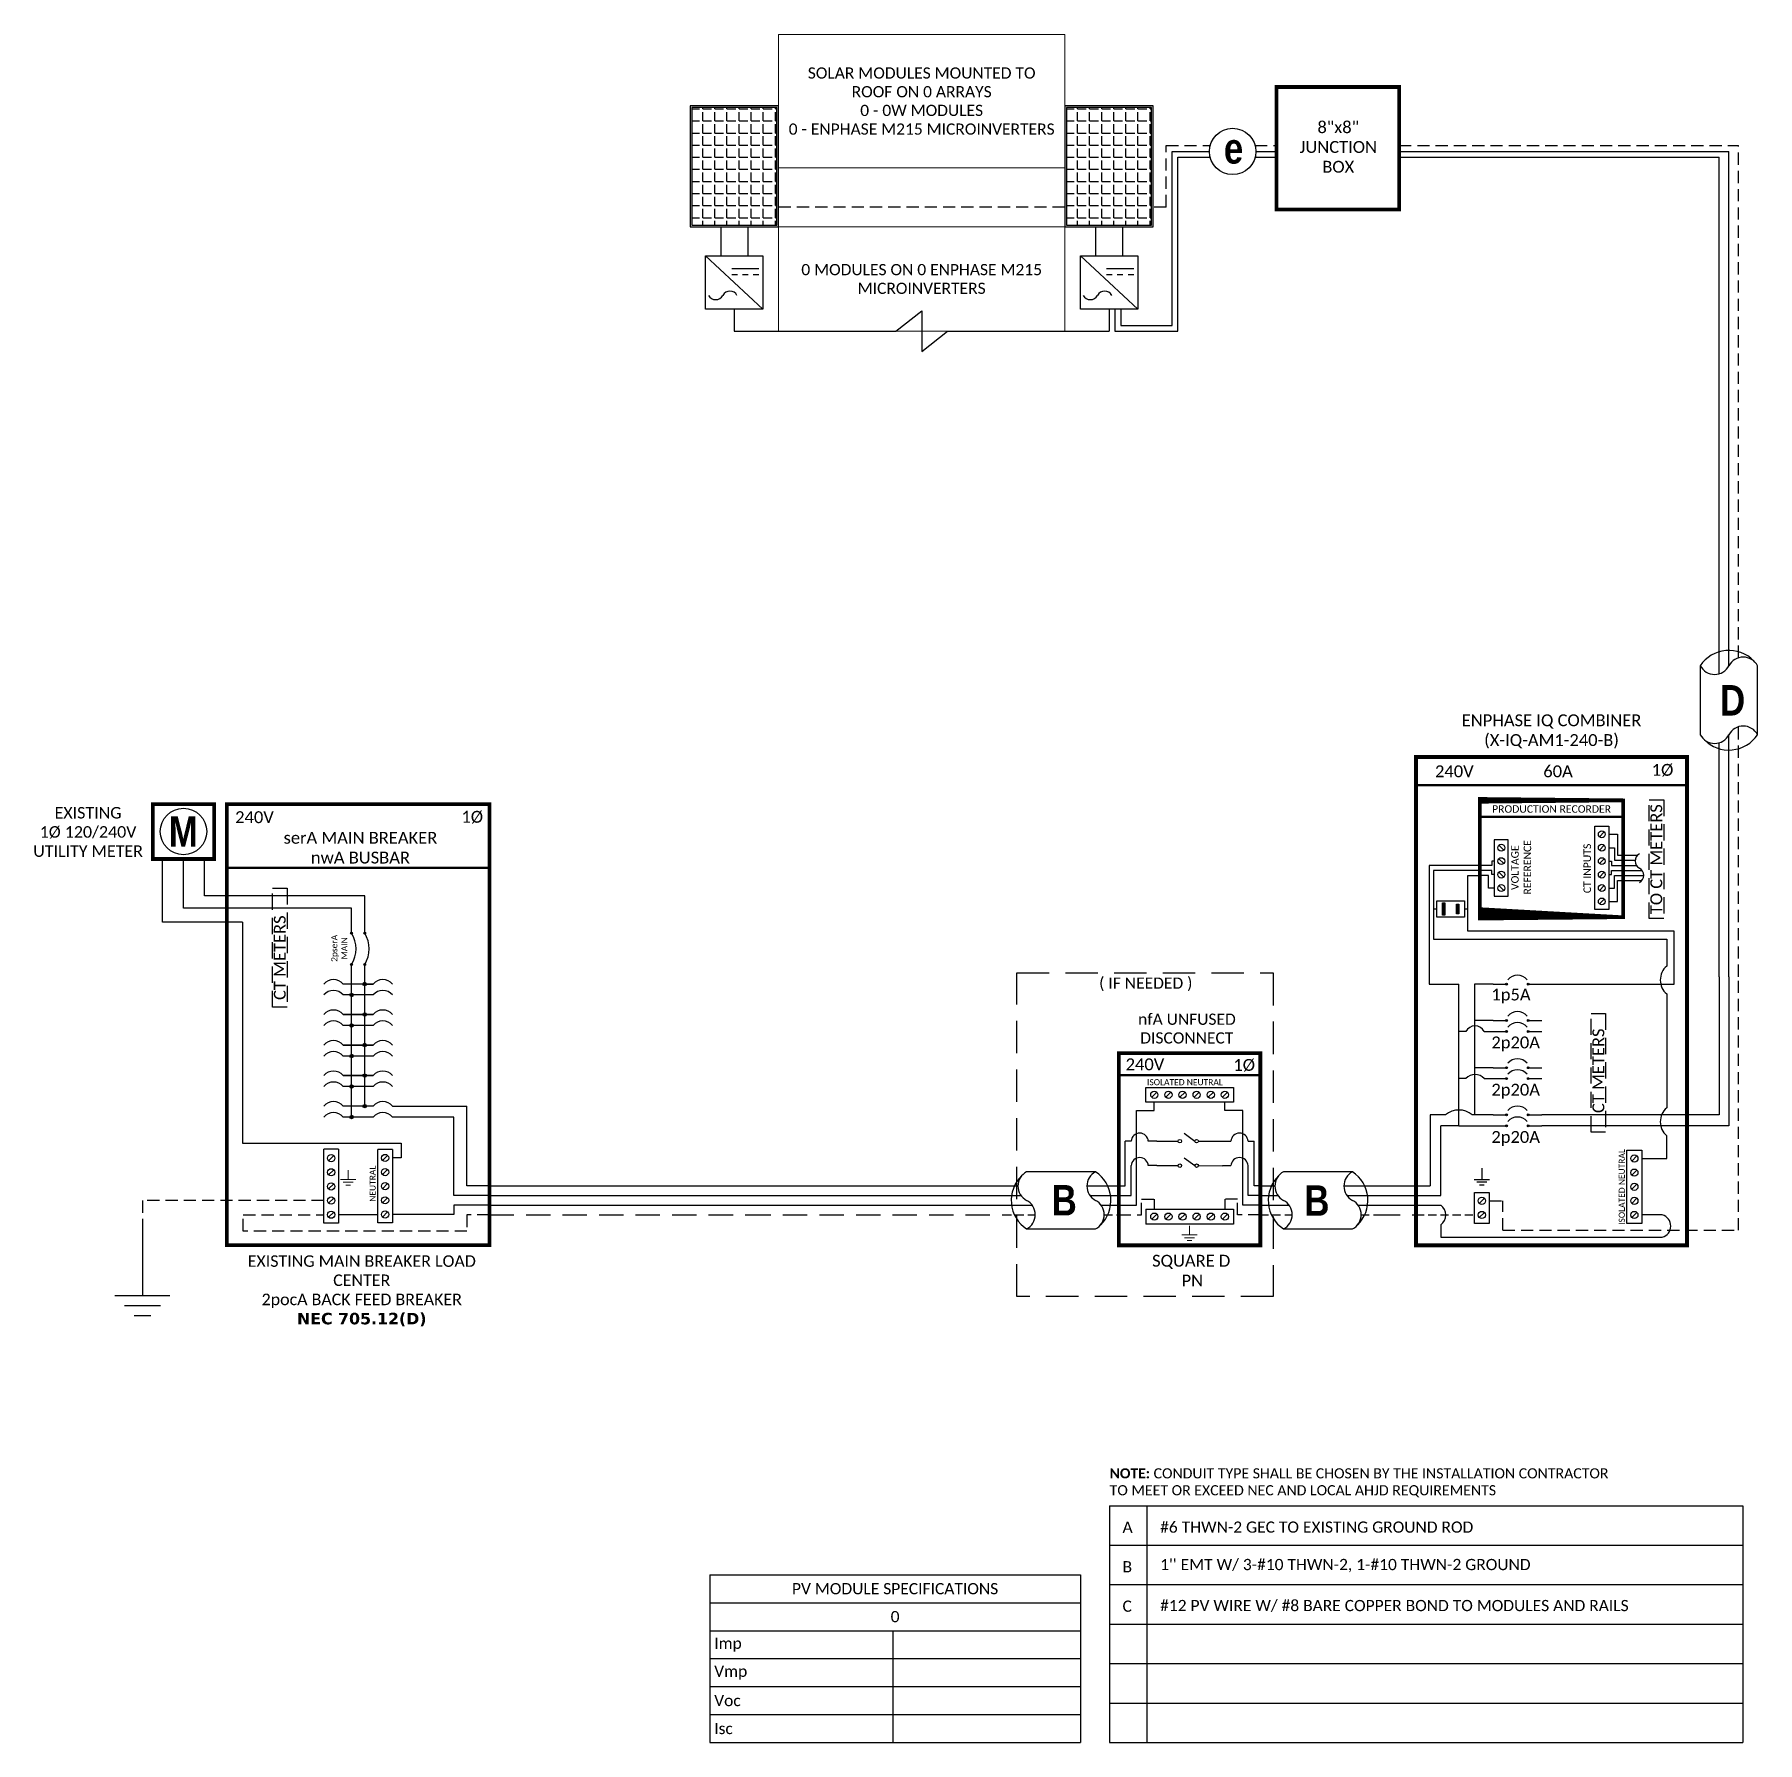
# Model space of a CAD drawing. Header units: feet. Extents: x 21762 to 22293, y 15297 to 15823.
import ezdxf

# ---------------------------------------------------------------- set-up
doc = ezdxf.new("R2010")
doc.units = ezdxf.units.FT
doc.header["$MEASUREMENT"] = 0
doc.linetypes.add('DASHED', pattern=[0.75, 0.5, -0.25])
doc.linetypes.add('HIDDEN', pattern=[0.375, 0.25, -0.125])
for name, color, linetype in [('E - MODULE', 7, 'Continuous'), ('ONE LINE BLOCKS', 7, 'Continuous'), ('TABLES', 7, 'Continuous'), ('TEXT', 7, 'Continuous'), ('Z - TITLEBLOCK TXT', 7, 'Continuous')]:
    doc.layers.add(name, color=color, linetype=linetype)
doc.styles.add('ONE LINE TXT', font='techb___.ttf')
doc.styles.get("Standard").update_dxf_attribs({"font": 'calibri.ttf'})

msp = doc.modelspace()

# ---------------------------------------------------------------- texts
at = {"color": 1, "linetype": 'Continuous', "attachment_point": 1, "style": 'ONE LINE TXT'}
for s, insert, char_height in [('{\\W1;\\C256;e}', (22128.16574399638, 15792.5692960628), 9.383282676953176), ('{\\W1;\\C256;D}', (22280.97857016358, 15622.50577399555), 9.383282677011772), ('{\\W1;\\C256;B}', (22152.92535528086, 15468.37563093579), 9.383282677011772)]:
    msp.add_mtext_dynamic_manual_height_columns(s, width=0.138532783265864, gutter_width=2.131672445536665, heights=[0], dxfattribs=dict(at, insert=insert, char_height=char_height))
at = {"color": 1, "insert": (21837.40328376461, 15537.86839522774), "char_height": 3.65759824216516, "attachment_point": 5, "rotation": 90}
msp.add_mtext_dynamic_manual_height_columns(' CT METERS', width=27.4516815760042, gutter_width=7.170123602891181, heights=[0], dxfattribs=at)
at = {"color": 10, "insert": (22092.99037813113, 15381.2074765943), "char_height": 3.108958505840386, "attachment_point": 1}
msp.add_mtext_dynamic_manual_height_columns('\\A1;{\\fCalibri|b1|i0|c0|p34;NOTE:} {\\A0;\\H1.0052x;CONDUIT TYPE SHALL BE CHOSEN BY THE INSTALLATION CONTRACTOR\\PTO MEET OR EXCEED NEC AND LOCAL AHJD REQUIREMENTS}', width=164.3528282441708, gutter_width=0, heights=[9.890720793223181], dxfattribs=at)

# ---------------------------------------------------------------- blocks, each defined once
blk = doc.blocks.new('*U14')
at = {"color": 7, "linetype": 'Continuous'}
for p, q in [((-7.14273261753624, 13.31379698112505), (-28.38670308841029, 13.31379698112505)), ((-28.38670308841029, -4.313796981125051), (-7.14273261753624, -4.313796981125051))]:
    blk.add_line(p, q, dxfattribs=at)
at = {"color": 7}
for p, q in [((-35.52943570594744, 8.999999999996362), (-31.05138576750414, 8.999999999996362)), ((-9.807415296628278, 8.999999999996362), (9.094947017729282e-13, 8.999999999996362))]:
    blk.add_line(p, q, dxfattribs=at)
at = {"color": 10}
for p, q in [((-35.52943570594744, 5.999999999996362), (-30.11481272106539, 5.999999999992724)), ((-8.870842250205897, 5.999999999992724), (9.094947017729282e-13, 5.999999999992724))]:
    blk.add_line(p, q, dxfattribs=at)
at = {"color": 253}
for p, q in [((-35.52943570594744, 2.999999999996362), (-26.6585934557479, 2.999999999996362)), ((-5.414622984878406, 2.999999999996362), (9.094947017729282e-13, 2.999999999992724))]:
    blk.add_line(p, q, dxfattribs=at)
at = {"color": 92, "linetype": 'HIDDEN', "ltscale": 10}
for p, q in [((-4.478049938447839, -3.637978807091713e-12), (0, 0)), ((-35.52943570594744, -3.637978807091713e-12), (-25.72202040931734, -3.637978807091713e-12))]:
    blk.add_line(p, q, dxfattribs=at)
at = {"color": 7, "linetype": 'Continuous'}
for centre, start, end in [((-22.53670101713578, 4.499999999989086), 133.9732389627104, 236.4264841729064), ((-12.99273468881074, 4.499999999989086), 313.9732389627104, 56.4264841729064)]:
    blk.add_arc(centre, 10.57854155630173, start, end, dxfattribs=at)
at = {"linetype": 'Continuous'}
for centre, start, end in [((-26.07656823981961, 8.906898490567983), 117.6639225845625, 242.3360774153913), ((-4.832597768944652, 8.906898490546155), 117.6639225845625, 242.3360774153913), ((-30.69683793700187, 0.09310150943201734), 297.6639225845625, 62.33607741539132), ((-9.452867466132375, 0.09310150943201734), 297.6639225845625, 62.33607741539132)]:
    blk.add_arc(centre, 4.975688628201564, start, end, dxfattribs=at)
blk = doc.blocks.new('*U25')
at = {"color": 7}
blk.add_line((-79.14105710962303, 8.999999999996362), (9.094947017729282e-13, 8.999999999996362), dxfattribs=at)
at = {"color": 10}
blk.add_line((-79.14105710962303, 5.999999999996362), (9.094947017729282e-13, 5.999999999996362), dxfattribs=at)
at = {"color": 253}
blk.add_line((-79.14105710962303, 2.999999999996362), (9.094947017729282e-13, 2.999999999996362), dxfattribs=at)
at = {"color": 92, "linetype": 'DASHED', "ltscale": 15}
blk.add_line((-79.14105710962303, -3.637978807091713e-12), (9.094947017729282e-13, -3.637978807091713e-12), dxfattribs=at)
blk = doc.blocks.new('breakerPanel')
at = {"linetype": 'Continuous'}
h = blk.add_hatch(color=1, dxfattribs=at)
h.dxf.hatch_style = 1
edge = h.paths.add_edge_path()
edge.add_arc((-42.47287780749139, 86.79555332105156), 0.2909504558996183, 0, 360)
h = blk.add_hatch(color=1, dxfattribs=at)
h.dxf.hatch_style = 1
edge = h.paths.add_edge_path()
edge.add_arc((-38.44367538394545, 86.79555332105156), 0.2909504558996183, 0, 360)
h = blk.add_hatch(color=1, dxfattribs=at)
h.dxf.hatch_style = 1
edge = h.paths.add_edge_path()
edge.add_arc((-42.47287780749139, 77.16403163819996), 0.2909504558996183, 0, 360)
h = blk.add_hatch(color=1, dxfattribs=at)
h.dxf.hatch_style = 1
edge = h.paths.add_edge_path()
edge.add_arc((-38.44367538394545, 77.16403163819996), 0.2909504558996183, 0, 360)
h = blk.add_hatch(color=1, dxfattribs=at)
h.dxf.hatch_style = 1
edge = h.paths.add_edge_path()
edge.add_arc((-38.44367538394545, 71.16274437391621), 0.5280509861124164, 0, 360)
h = blk.add_hatch(color=1, dxfattribs=at)
h.dxf.hatch_style = 1
edge = h.paths.add_edge_path()
edge.add_arc((-42.47287780749321, 67.78379748779116), 0.5280509861124164, 0, 360)
h = blk.add_hatch(color=1, dxfattribs=at)
h.dxf.hatch_style = 1
edge = h.paths.add_edge_path()
edge.add_arc((-42.47287780749502, 58.38109551524758), 0.5280509861124164, 0, 360)
h = blk.add_hatch(color=1, dxfattribs=at)
h.dxf.hatch_style = 1
edge = h.paths.add_edge_path()
edge.add_arc((-38.44367538394545, 61.76004240136899), 0.5280509861124164, 0, 360)
h = blk.add_hatch(color=1, dxfattribs=at)
h.dxf.hatch_style = 1
edge = h.paths.add_edge_path()
edge.add_arc((-42.47287780749502, 48.97839354270036), 0.5280509861124164, 0, 360)
h = blk.add_hatch(color=1, dxfattribs=at)
h.dxf.hatch_style = 1
edge = h.paths.add_edge_path()
edge.add_arc((-38.44367538394545, 52.35734042882541), 0.5280509861124164, 0, 360)
h = blk.add_hatch(color=1, dxfattribs=at)
h.dxf.hatch_style = 1
edge = h.paths.add_edge_path()
edge.add_arc((-38.44367538394545, 42.95463845628183), 0.5280509861124164, 0, 360)
h = blk.add_hatch(color=1, dxfattribs=at)
h.dxf.hatch_style = 1
edge = h.paths.add_edge_path()
edge.add_arc((-42.47287780749502, 39.57569157015678), 0.5280509861124164, 0, 360)
h = blk.add_hatch(color=1, dxfattribs=at)
h.dxf.hatch_style = 1
edge = h.paths.add_edge_path()
edge.add_arc((-38.44367538394545, 33.55193648371642), 0.5280509861124164, 0, 360)
h = blk.add_hatch(color=1, dxfattribs=at)
h.dxf.hatch_style = 1
edge = h.paths.add_edge_path()
edge.add_arc((-42.47287780749684, 30.17298959759137), 0.5280509861124164, 0, 360)
at = {"color": 155, "true_color": 0x647190}
blk.add_line((-80.91655319144229, 126.593895877013), (0, 126.593895877013), dxfattribs=at)
at = {"color": 253, "linetype": 'Continuous'}
for p, q in [((-100.7303590753054, 90.20002519472837), (-100.7303590753036, 109.6966648763446)), ((-76.03501279526063, 90.20002519472837), (-100.7303590753054, 90.20002519472837)), ((-76.03501279526063, 90.20002519472837), (-76.03501279526063, 22.15837522150468)), ((-76.03501279526063, 22.15837522150468), (-27.24705362140412, 22.15837522150468)), ((-27.24705362140412, 22.15837522150468), (-27.24705362140412, 17.56533789245441)), ((-27.24705362140412, 17.56533789245441), (-29.8870921075013, 17.56533789245441)), ((-11.0097081009153, 0.1634453930819291), (-29.8870921075013, 0.1634453930819291)), ((0, 3.00000000001819), (-11.0097081009153, 3.00000000001819)), ((-11.0097081009153, 3.00000000001819), (-11.0097081009153, 0.1634453930819291))]:
    blk.add_line(p, q, dxfattribs=at)
at = {"color": 10, "linetype": 'Continuous'}
for p, q in [((-94.24464934527168, 94.51227852207012), (-94.24464934527168, 109.6966648763446)), ((-42.47287780749321, 94.51227852207012), (-94.24464934527168, 94.51227852207012)), ((-42.47287780749139, 87.08650377695085), (-42.47287780749321, 94.51227852207012)), ((-42.47287780749684, 30.17298959759137), (-42.47287780749139, 76.87308118230067)), ((-35.88124609298939, 67.78379748779116), (-45.03530709845472, 67.78379748779116)), ((-35.88124609298939, 58.38109551524758), (-45.03530709845472, 58.38109551524758)), ((-35.88124609298939, 48.97839354270036), (-45.03530709845472, 48.97839354270036)), ((-35.88124609298939, 39.57569157015678), (-45.03530709845472, 39.57569157015678)), ((-35.88124609298939, 30.17298959759137), (-45.03530709845472, 30.17298959759137)), ((-10.98031765184896, 30.17298959760956), (-29.88709210749766, 30.17298959760956)), ((-10.98031765184896, 6.00000000001819), (-10.98031765184896, 30.17298959760956)), ((0, 6.00000000001819), (-10.98031765184896, 6.00000000001819))]:
    blk.add_line(p, q, dxfattribs=at)
at = {"color": 7, "linetype": 'Continuous'}
for p, q in [((-87.75193899443366, 98.34209528298743), (-87.75193899443184, 109.6966648763446)), ((-38.44367538394727, 98.34209528299107), (-87.75193899443366, 98.34209528298743)), ((-38.44367538394545, 87.08650377695085), (-38.44367538394545, 98.34209528298743)), ((-38.44367538394545, 61.76004240136899), (-38.44367538394545, 76.87308118230067)), ((-35.88124609298939, 71.16274437391621), (-45.03530709845472, 71.16274437391621)), ((-38.44367538394545, 71.16274437391621), (-35.88124609298939, 71.16274437391621)), ((-45.03530709845472, 61.76004240136899), (-35.88124609298939, 61.76004240136899)), ((-35.88124609298939, 61.76004240136899), (-45.03530709845472, 61.76004240136899)), ((-38.44367538394545, 52.35734042882541), (-38.44367538394545, 61.76004240136899)), ((-45.03530709845472, 52.35734042882541), (-35.88124609298939, 52.35734042882541)), ((-35.88124609298939, 52.35734042882541), (-45.03530709845472, 52.35734042882541)), ((-38.44367538394545, 42.95463845628183), (-38.44367538394545, 52.35734042882541)), ((-45.03530709845472, 42.95463845628183), (-35.88124609298939, 42.95463845628183)), ((-35.88124609298939, 42.95463845628183), (-45.03530709845472, 42.95463845628183)), ((-38.44367538394545, 33.55193648371642), (-38.44367538394545, 42.95463845628183)), ((-35.88124609298939, 33.55193648371642), (-45.03530709845472, 33.55193648371642)), ((-6.958625373421455, 8.999999999996362), (-6.95862537337598, 33.55193648368004))]:
    blk.add_line(p, q, dxfattribs=at)
at = {"lineweight": 50}
blk.add_line((-80.91655319144229, 106.9481273167185), (0, 106.9481273167185), dxfattribs=at)
at = {"color": 7}
for p, q in [((-29.88709210749948, 33.55193648371642), (-6.958625373374161, 33.5519364836764)), ((0, 9), (-6.958625373421455, 8.999999999996362))]:
    blk.add_line(p, q, dxfattribs=at)
at = {"color": 1, "linetype": 'Continuous'}
for p, q in [((-51.02946108394281, -2.505092970568512), (-51.02946108394281, 20.23387625610485)), ((-46.49076722861537, 20.23387625610485), (-51.02946108394281, 20.23387625610485)), ((-46.49076722861537, 20.23387625610485), (-46.49076722861537, -2.505092970568512)), ((-34.4257859628251, -2.432906173409719), (-34.42578596282692, 20.1616894589497)), ((-29.8870921075013, 20.16168945894606), (-34.4257859628251, 20.16168945894606)), ((-29.8870921075013, 20.1616894589497), (-29.8870921075013, -2.432906173409719)), ((-46.49076722861537, -2.505092970568512), (-51.02946108394281, -2.505092970568512)), ((-29.8870921075013, -2.432906173409719), (-34.4257859628251, -2.432906173409719))]:
    blk.add_line(p, q, dxfattribs=at)
at = {"color": 4, "linetype": 'Continuous'}
for p, q in [((-47.97411016051592, 18.27915509107333), (-49.54611815204044, 16.70714709953972)), ((-31.37043503940185, 18.3513418882103), (-32.94244303092455, 16.77933389667669)), ((-47.97411016051592, 13.92868196623022), (-49.54611815204044, 12.35667397469661)), ((-31.37043503940185, 14.00086876336718), (-32.94244303092455, 12.4288607718554)), ((-47.97411016051592, 9.578208841387095), (-49.54611815204044, 8.006200849853485)), ((-31.37043503940185, 9.65039563852406), (-32.94244303092455, 8.078387647012278)), ((-47.97411016051592, 5.227735716543975), (-49.54611815204044, 3.655727725010365)), ((-47.97411016051228, 0.8772625917008554), (-49.54611815203498, -0.6947453998327546)), ((-31.37043503940185, 5.299922513702768), (-32.94244303092455, 3.727914522169158)), ((-31.37043503940185, 0.949449388859648), (-32.94244303092455, -0.622558602673962))]:
    blk.add_line(p, q, dxfattribs=at)
at = {"color": 92, "linetype": 'HIDDEN', "ltscale": 15}
for p, q in [((-51.02946108394281, 4.441731720766256), (-106.8916001157031, 4.441731720766256)), ((-106.8916001157031, 4.441731720766256), (-106.8916001157031, -4.87438598116205)), ((-75.84282630293455, -4.955775758582604), (-75.84282630293455, 0.09125859592313645)), ((-75.84282630293455, 0.09125859592313645), (-51.02946108394281, 0.09125859592313645)), ((0, 0), (-6.958625373417817, -3.637978807091713e-12)), ((-6.958625373417817, -4.955775758582604), (-75.84282630293455, -4.955775758582604)), ((-6.958625373417817, -3.637978807091713e-12), (-6.958625373417817, -4.955775758582604))]:
    blk.add_line(p, q, dxfattribs=at)
at = {"color": 92, "linetype": 'Continuous', "ltscale": 15}
blk.add_line((-34.4257859628251, 0.09125859592313645), (-46.49076722861537, 0.09125859592313645), dxfattribs=at)
at = {"color": 92, "ltscale": 15}
blk.add_line((-106.8916001157031, -4.87438598116205), (-106.8916001157031, -24.83542790230786), dxfattribs=at)
at = {"lineweight": 50, "const_width": 1.185332763664635}
for points in [[(-103.6736613218873, 109.6966648763446), (-103.6736613218873, 126.593895877013), (-84.8156373686561, 126.593895877013), (-84.8156373686561, 109.6966648763446)], [(-80.91655319144229, -9.295786066148139), (-80.91655319144229, 126.593895877013), (0, 126.593895877013), (0, -9.295786066148139)]]:
    blk.add_lwpolyline(points, close=True, dxfattribs=at)
at = {"color": 92, "linetype": 'Continuous', "lineweight": 5, "ltscale": 0.05, "flags": 128}
for points in [[(-45.87751266432861, 10.96744140803276), (-41.19543598182827, 10.96744140803276)], [(-43.53647432308026, 13.813563782438), (-43.53647432308389, 10.96744140803276)], [(-42.00685107860954, 10.10001257765543), (-45.06609756754733, 10.10001257765543)], [(-42.81826617539627, 9.232583747256285), (-44.25468247076242, 9.232583747256285)]]:
    blk.add_lwpolyline(points, dxfattribs=at)
at = {"color": 92, "linetype": 'Continuous', "ltscale": 4, "flags": 128}
for points in [[(-115.3727313172185, -24.83542790230786), (-98.41046891418773, -24.83542790230786)], [(-101.3500695919956, -27.97795555289122), (-112.4331306394088, -27.97795555289122)], [(-104.2896702698054, -31.12048320349277), (-109.4935299615991, -31.12048320349277)]]:
    blk.add_lwpolyline(points, dxfattribs=at)
at = {"linetype": 'Continuous'}
blk.add_circle((-94.24464934527168, 118.1452803766806), 7.153048953988936, dxfattribs=at)
at = {"color": 1, "linetype": 'Continuous'}
for centre, radius in [((-42.47287780749139, 86.79555332105156), 0.2909504558996183), ((-38.44367538394545, 86.79555332105156), 0.2909504558996183), ((-42.47287780749139, 77.16403163819996), 0.2909504558996183), ((-38.44367538394545, 77.16403163819996), 0.2909504558996183), ((-38.44367538394545, 71.16274437391621), 0.5280509861124164), ((-42.47287780749321, 67.78379748779116), 0.5280509861124164), ((-42.47287780749502, 58.38109551524758), 0.5280509861124164), ((-38.44367538394545, 61.76004240136899), 0.5280509861124164), ((-42.47287780749502, 48.97839354270036), 0.5280509861124164), ((-38.44367538394545, 52.35734042882541), 0.5280509861124164), ((-38.44367538394545, 42.95463845628183), 0.5280509861124164), ((-42.47287780749502, 39.57569157015678), 0.5280509861124164), ((-38.44367538394545, 33.55193648371642), 0.5280509861124164), ((-42.47287780749684, 30.17298959759137), 0.5280509861124164)]:
    blk.add_circle(centre, radius, dxfattribs=at)
at = {"color": 4, "linetype": 'Continuous'}
for centre in [(-48.76011415627909, 17.49315109529562), (-32.1564390351632, 17.56533789245441), (-48.76011415627909, 13.1426779704525), (-32.1564390351632, 13.21486476761129), (-48.76011415627909, 8.792204845609376), (-48.76011415627909, 4.441731720766256), (-32.1564390351632, 8.864391642768169), (-32.1564390351632, 4.513918517925049), (-48.76011415627909, 0.09125859592313645), (-32.1564390351632, 0.1634453930819291)]:
    blk.add_circle(centre, 1.111577510887078, dxfattribs=at)
at = {"color": 1, "linetype": 'Continuous'}
for centre, radius, start, end in [((-50.14118143142514, 81.97979247962576), 9.055077744040508, 327.8708244926741, 32.12917550732588), ((-46.1119790078792, 81.97979247962576), 9.055077744040508, 327.8708244926741, 32.12917550732588), ((-48.03238409119876, 68.61751082151022), 3.932007672516098, 40.33920141311549, 139.6607985868845), ((-48.03238409119876, 65.23856393538517), 3.932007672516098, 40.33920141311549, 139.6607985868845), ((-32.88416910024353, 68.61751082151022), 3.932007672516098, 40.33920141311549, 139.6607985868845), ((-32.88416910024353, 65.23856393538517), 3.932007672516098, 40.33920141311549, 139.6607985868845), ((-48.03238409119876, 59.21480884896664), 3.932007672516098, 40.33920141311549, 139.6607985868845), ((-48.03238409119876, 55.83586196284159), 3.932007672516098, 40.33920141311549, 139.6607985868845), ((-32.88416910024353, 59.21480884896664), 3.932007672516098, 40.33920141311549, 139.6607985868845), ((-32.88416910024353, 55.83586196284159), 3.932007672516098, 40.33920141311549, 139.6607985868845), ((-48.03238409119876, 49.81210687642306), 3.932007672516098, 40.33920141311549, 139.6607985868845), ((-32.88416910024353, 49.81210687642306), 3.932007672516098, 40.33920141311549, 139.6607985868845), ((-48.03238409119876, 46.43315999029801), 3.932007672516098, 40.33920141311549, 139.6607985868845), ((-32.88416910024353, 46.43315999029801), 3.932007672516098, 40.33920141311549, 139.6607985868845), ((-48.03238409119876, 40.40940490387584), 3.932007672516098, 40.33920141311549, 139.6607985868845), ((-32.88416910024353, 40.40940490387584), 3.932007672516098, 40.33920141311549, 139.6607985868845), ((-48.03238409119876, 37.03045801775079), 3.932007672516098, 40.33920141311549, 139.6607985868845), ((-32.88416910024353, 37.03045801775079), 3.932007672516098, 40.33920141311549, 139.6607985868845), ((-48.03238409119876, 31.00670293131043), 3.932007672516098, 40.33920141311549, 139.6607985868845), ((-32.88416910024353, 31.00670293131043), 3.932007672516098, 40.33920141311549, 139.6607985868845), ((-48.03238409119876, 27.62775604520721), 3.932007672516098, 40.33920141311549, 139.6607985868845), ((-32.88416910024353, 27.62775604520721), 3.932007672516098, 40.33920141311549, 139.6607985868845)]:
    blk.add_arc(centre, radius, start, end, dxfattribs=at)
at = {"color": 253, "linetype": 'Continuous', "style": 'ONE LINE TXT'}
blk.add_text('M', height=9.383282676953176, dxfattribs=at).set_placement((-98.80442891325947, 113.4292033659767))
at = {"color": 4, "linetype": 'Continuous'}
blk.add_text('NEUTRAL', height=1.874334766554741, rotation=90, dxfattribs=at).set_placement((-35.08231925735709, 4.081593411287031))
at = {"color": 1, "attachment_point": 5}
for s, width, gutter_width, heights, insert, char_height in [('EXISTING\\P1Ø 120/240V UTILITY METER', 37.80667047990212, 7.170123602891181, [0], (-123.6441380706474, 117.9969110056372), 3.543298297097499), ('240V', 0.1480620958035672, 0.75, [0], (-72.38596292787952, 122.5388641736099), 3.65759824216516), ('1Ø', 0.1480620958035672, 0.75, [0], (-5.313574516361768, 122.5388641736099), 3.65759824216516), ('serA MAIN BREAKER\\PnwA BUSBAR', 72.4998475968122, 0.75, [0], (-39.75165959261903, 113.1409788170386), 3.65759824216516), ('EXISTING MAIN BREAKER LOAD CENTER\\P2pocA BACK FEED BREAKER \\P{\\fVerdana|b1|i0|c0|p34;NEC 705.12(D)}', 79.26269925214874, 97.94332303343617, [154.4920519414637], (-39.34725254311525, -23.38331273830408), 3.543298297097499)]:
    blk.add_mtext_dynamic_manual_height_columns(s, width=width, gutter_width=gutter_width, heights=heights, dxfattribs=dict(at, insert=insert, char_height=char_height))
at = {"color": 4, "linetype": 'Continuous', "insert": (-46.25080924593203, 82.15055889181531), "char_height": 1.874334766554741, "attachment_point": 5, "rotation": 90}
blk.add_mtext_dynamic_manual_height_columns('2pserA\\PMAIN', width=0.1480620958035672, gutter_width=0.75, heights=[0], dxfattribs=at)
blk = doc.blocks.new('*U27')
at = {"color": 7}
blk.add_blockref('breakerPanel', (0, 0), dxfattribs=at)
blk = doc.blocks.new('unfusedDisconnect')
at = {"lineweight": 50}
blk.add_line((-43.6116214036756, 43.06379295176157), (0, 43.06379295176157), dxfattribs=at)
at = {"color": 1, "linetype": 'Continuous'}
for p, q in [((-35.26761573623207, 34.77694743980464), (-35.26761573623207, 39.31564129513208)), ((-35.26761573623207, 39.31564129513208), (-8.32254697902863, 39.31564129513208)), ((-8.32254697902863, 39.31564129513208), (-8.32254697902863, 34.77694743980464)), ((-8.32254697902863, 34.77694743980464), (-35.26761573623207, 34.77694743980464)), ((-31.88967027958734, 22.73146537071079), (-25.32168558283593, 22.73146537071079)), ((-23.42658339675199, 25.18172376181246), (-20.16357931850234, 22.73910601339594)), ((-19.08155662623903, 22.73119885076449), (-11.70049243567246, 22.72756287716766)), ((-23.42658339675199, 17.64726165749744), (-20.16357931850234, 15.20464390908091)), ((-31.88967027958734, 15.19700326637758), (-25.32168558283047, 15.19700326639577)), ((-19.08155662624358, 15.19673674642763), (-11.70049243567246, 15.1931007728308)), ((-35.26761573623207, 1.758423961488006), (-8.322546979023173, 1.758423961488006)), ((-35.26761573623207, 1.758423961488006), (-35.26761573623207, -2.780269893839431)), ((-8.32254697902863, 1.758423961488006), (-8.32254697902863, -2.780269893839431)), ((-8.322546979023173, -2.780269893839431), (-35.26761573623207, -2.780269893839431))]:
    blk.add_line(p, q, dxfattribs=at)
at = {"color": 4, "linetype": 'Continuous'}
for p, q in [((-31.88526017397362, 37.83229836323517), (-33.45726816549723, 36.26029037170156)), ((-27.5347870491305, 37.83229836323517), (-29.10679504065411, 36.26029037170156)), ((-23.18431392428738, 37.83229836323517), (-24.75632191581099, 36.26029037170156)), ((-18.83384079944972, 37.83229836323517), (-20.40584879097241, 36.26029037170156)), ((-14.4833676746066, 37.83229836323517), (-16.0553756661302, 36.26029037170156)), ((-10.13289454976803, 37.83229836323517), (-11.70490254129163, 36.26029037170156)), ((-31.88526017396816, 0.2750810295910924), (-33.45726816549177, -1.296926961942518)), ((-27.5347870491305, 0.2750810295910924), (-29.10679504065411, -1.296926961942518)), ((-23.18431392428738, 0.2750810295910924), (-24.75632191581099, -1.296926961942518)), ((-18.83384079944426, 0.2750810295910924), (-20.40584879096787, -1.296926961942518)), ((-14.4833676746066, 0.2750810295910924), (-16.0553756661302, -1.296926961942518)), ((-10.13289454976348, 0.2750810295910924), (-11.70490254128708, -1.296926961942518))]:
    blk.add_line(p, q, dxfattribs=at)
at = {"color": 253, "linetype": 'Continuous'}
for p, q in [((-38.15750528725175, 2.999999999992724), (-38.1575052872513, 32.16868385986527)), ((-38.1575052872513, 32.16868385986527), (-32.67126416973497, 32.16868385986527)), ((-32.67126416973497, 32.16868385986527), (-32.67126416972951, 34.77694743980464)), ((-10.91889854553028, 32.16868385986527), (-10.91889854553483, 34.77694743980464)), ((-5.432657428013954, 32.16868385986527), (-10.91889854553028, 32.16868385986527)), ((-5.432657428003949, 2.999999999992724), (-5.432657428013954, 32.16868385986527)), ((-43.61162140367423, 2.999999999992724), (-38.1575052872513, 2.999999999992724)), ((-1.364242052659392e-12, 2.999999999992724), (-5.432657428004404, 2.999999999992724))]:
    blk.add_line(p, q, dxfattribs=at)
at = {"color": 7, "linetype": 'Continuous'}
for p, q in [((-41.6635482282295, 8.999999999989086), (-41.66354822822996, 22.73146537071079)), ((-39.80034953798349, 22.73146537071079), (-41.66354822822996, 22.73146537071079)), ((-31.88967027958734, 22.73146537071079), (-34.52302790317844, 22.73146537071079)), ((-11.70049243567792, 22.73146537071079), (-9.067134812086806, 22.73146537071079)), ((-3.789813177281758, 22.73146537071079), (-1.926614487035295, 22.73146537071079)), ((-1.926614487024835, 8.999999999996362), (-1.926614487035295, 22.73146537071079))]:
    blk.add_line(p, q, dxfattribs=at)
at = {"color": 10, "linetype": 'Continuous'}
for p, q in [((-39.79842799696644, 5.999999999992724), (-39.80034953798895, 15.19525306674404)), ((-31.88967027958734, 15.19700326637758), (-34.52302790318299, 15.19525306672222)), ((-11.70049243567792, 15.19700326637758), (-9.067134812082259, 15.19525306672222)), ((-3.791734718287898, 5.999999999992724), (-3.789813177276301, 15.19525306674404)), ((-43.61162140367423, 5.999999999992724), (-39.79842799696689, 5.999999999992724)), ((-1.364242052659392e-12, 5.999999999992724), (-3.791734718288808, 5.999999999989086))]:
    blk.add_line(p, q, dxfattribs=at)
at = {"color": 7}
for p, q in [((-43.61162140367423, 8.999999999996362), (-41.6635482282295, 8.999999999992724)), ((-1.364242052659392e-12, 8.999999999996362), (-1.926614487024835, 8.999999999996362))]:
    blk.add_line(p, q, dxfattribs=at)
at = {"color": 92, "linetype": 'HIDDEN', "ltscale": 15}
for p, q in [((-43.6116214036756, 0), (-36.58051912606061, 0)), ((-36.58051912606061, -3.637978807091713e-12), (-36.58051912606061, 4.898634765475435)), ((-36.58051912606061, 4.898634765475435), (-32.67126416972496, 4.898634765475435)), ((-32.67126416972496, 4.898634765475435), (-32.67126416972496, 1.758423961488006)), ((-7.009643589204643, 4.898634765475435), (-10.91889854554029, 4.898634765475435)), ((-10.91889854554029, 4.898634765475435), (-10.91889854554029, 1.758423961488006)), ((-7.009643589198731, 3.637978807091713e-12), (-7.009643589204643, 4.898634765475435)), ((0, 0), (-7.009643589199186, 0))]:
    blk.add_line(p, q, dxfattribs=at)
at = {"lineweight": 50, "const_width": 1.185332763664635}
blk.add_lwpolyline([(-43.6116214036756, -9.335896394964948), (-43.6116214036756, 49.83611655237473), (0, 49.83611655237473), (0, -9.335896394964948)], close=True, dxfattribs=at)
at = {"color": 92, "linetype": 'Continuous', "lineweight": 5, "ltscale": 0.05, "flags": 128}
for points in [[(-21.79508135762762, -3.32089023822482), (-21.79508135763217, -6.16701261263006)], [(-24.13611969887688, -6.16701261263006), (-19.45404301637745, -6.16701261263006)], [(-20.26545811315873, -7.034441443007381), (-23.32470460209652, -7.034441443007381)], [(-21.07687320994455, -7.90187027340653), (-22.51328950531069, -7.90187027340653)]]:
    blk.add_lwpolyline(points, dxfattribs=at)
at = {"color": 4, "linetype": 'Continuous'}
for centre in [(-32.67126416973497, 37.04629436745745), (-28.32079104489185, 37.04629436745745), (-23.97031792004873, 37.04629436745745), (-19.61984479521107, 37.04629436745745), (-15.26937167036795, 37.04629436745745), (-10.91889854552483, 37.04629436745745), (-32.67126416972951, -0.5109229661866266), (-28.32079104489185, -0.5109229661866266), (-23.97031792004873, -0.5109229661866266), (-19.61984479520561, -0.5109229661866266), (-15.26937167036795, -0.5109229661866266), (-10.91889854552483, -0.5109229661866266)]:
    blk.add_circle(centre, 1.111577510887078, dxfattribs=at)
at = {"color": 1, "linetype": 'Continuous'}
for centre in [(-24.78064722690306, 22.73146537073262), (-19.62259491652821, 22.73146537073262), (-24.78064722689851, 15.19700326639577), (-19.62259491653276, 15.19700326639577)]:
    blk.add_circle(centre, 0.5410383559336597, dxfattribs=at)
at = {"color": 7, "linetype": 'Continuous'}
for centre in [(-37.16168872058097, 22.58015627965142), (-6.428473994684282, 22.58015627965142)]:
    blk.add_arc(centre, 2.642995525977004, 3.281925685197969, 176.718074314802, dxfattribs=at)
at = {"color": 10, "linetype": 'Continuous'}
for centre in [(-37.16168872058643, 15.0439439756592), (-6.428473994678825, 15.0439439756592)]:
    blk.add_arc(centre, 2.642995525977004, 3.281925685197969, 176.718074314802, dxfattribs=at)
at = {"color": 4, "linetype": 'Continuous'}
blk.add_text('ISOLATED NEUTRAL', height=1.874334766554741, dxfattribs=at).set_placement((-34.90676764516411, 39.97217458965315))
at = {"color": 1}
for s, width, gutter_width, heights, insert, char_height, attachment_point in [('\\A1;\\pi17.559;nfA UNFUSED\\P\\pi18.229;DISCONNECT', 64.92197842017192, 0, [11.89263280602859], (-55.21050971310069, 62.0432964224583), 3.454398339822651, 1), ('240V', 0.1480620958035672, 0.75, [0], (-35.54517607183425, 46.39544126646797), 3.65759824216516, 5), ('1Ø', 0.1480620958035672, 0.75, [0], (-4.982872748738373, 46.09550858286093), 3.65759824216516, 5), ('\\A1;\\pi13.903,t32.191;SQUARE D\\P\\pi22.981,t41.269;PN', 51.69056123133034, 0.2034749432708054, [45.94270835297878], (-47.25173292705858, -12.27303435172507), 3.657598242165161, 1)]:
    blk.add_mtext_dynamic_manual_height_columns(s, width=width, gutter_width=gutter_width, heights=heights, dxfattribs=dict(at, insert=insert, char_height=char_height, attachment_point=attachment_point))
blk = doc.blocks.new('*U17')
at = {"color": 10, "linetype": 'DASHED', "ltscale": 20}
blk.add_lwpolyline([(-75.04569994407211, 74.56373922005878), (3.971697869077616, 74.56373922005878), (3.971697869077616, -25.16564623916202), (-75.04569994407211, -25.16564623916202)], close=True, dxfattribs=at)
at = {"color": 7}
for name, p in [('unfusedDisconnect', (0, 0)), ('*U14', (-43.6116214036756, 0))]:
    blk.add_blockref(name, p, dxfattribs=at)
at = {"color": 10, "insert": (-50.86398977406498, 73.16091078003228), "char_height": 3.454398339822651, "attachment_point": 1}
blk.add_mtext_dynamic_manual_height_columns('\\A1;\\pi1.2092;( IF NEEDED )', width=30.75234502763631, gutter_width=0, heights=[6.583372758616633], dxfattribs=at)
at = {"color": 1, "linetype": 'Continuous', "insert": (-64.29945479215894, 9.224385921837893), "char_height": 9.383282677011772, "attachment_point": 1, "style": 'ONE LINE TXT'}
blk.add_mtext_dynamic_manual_height_columns('{\\W1;\\C256;B}', width=0.138532783265864, gutter_width=2.131672445536665, heights=[0], dxfattribs=at)
blk = doc.blocks.new('*T15')
at = {"color": 0, "lineweight": -2, "transparency": 16777216}
for p, q in [((0, 0), (114.1854929996152, 0)), ((0, 0), (0, -51.69405515626204)), ((114.1854929996152, 0), (114.1854929996152, -51.69405515626204)), ((0, -8.615675859377006), (114.1854929996152, -8.615675859377006)), ((0, -17.23135171875401), (114.1854929996152, -17.23135171875401)), ((56.40758833595828, -17.23135171875401), (56.40758833595828, -51.69405515626204)), ((0, -25.84702757813102), (114.1854929996152, -25.84702757813102)), ((0, -34.46270343750803), (114.1854929996152, -34.46270343750803)), ((0, -43.07837929688503), (114.1854929996152, -43.07837929688503)), ((0, -51.69405515626204), (114.1854929996152, -51.69405515626204))]:
    blk.add_line(p, q, dxfattribs=at)
at = {"color": 0, "linetype": 'Continuous', "transparency": 16777216, "char_height": 3.454398339844223}
for s, insert, width, attachment_point in [('{\\fCalibri|b0|i0|c0;PV MODULE SPECIFICATIONS', (57.0927464998058, -4.307837929689413), 111.4329572375142, 5), ('{\\fCalibri|b0|i0|c0;0', (57.0927464998058, -12.92351378906642), 111.4329572375142, 5), ('{\\fCalibri|b0|i0|c0;Imp', (1.376267881048989, -21.53918964844343), 53.6550525738577, 4), ('{\\fCalibri|b0|i0|c0;', (57.78385621700727, -21.53918964844343), 55.02536890155664, 4), ('{\\fCalibri|b0|i0|c0;Vmp', (1.376267881048989, -30.15486550782043), 53.6550525738577, 4), ('{\\fCalibri|b0|i0|c0;', (57.78385621700727, -30.15486550782043), 55.02536890155664, 4), ('{\\fCalibri|b0|i0|c0;Voc', (1.376267881048989, -38.77054136719744), 53.6550525738577, 4), ('{\\fCalibri|b0|i0|c0;', (57.78385621700727, -38.77054136719744), 55.02536890155664, 4), ('{\\fCalibri|b0|i0|c0;Isc', (1.376267881048989, -47.38621722657444), 53.6550525738577, 4), ('{\\fCalibri|b0|i0|c0;', (57.78385621700727, -47.38621722657444), 55.02536890155664, 4)]:
    blk.add_mtext(s, dxfattribs=dict(at, insert=insert, width=width, attachment_point=attachment_point))
blk = doc.blocks.new('*T16')
at = {"linetype": 'ByBlock', "lineweight": -2, "transparency": 16777216}
for p, q in [((0, 0), (195.0959959807442, 0)), ((0, 0), (0, -72.96556891894761)), ((11.58239443359707, 0), (11.58239443359707, -72.96556891894761)), ((195.0959959807442, 0), (195.0959959807442, -72.96556891894761)), ((0, -12.10586445312583), (195.0959959807442, -12.10586445312583)), ((0, -24.28258835937595), (195.0959959807442, -24.28258835937595)), ((0, -36.45931226562607), (195.0959959807442, -36.45931226562607)), ((0, -48.63603617187619), (195.0959959807442, -48.63603617187619)), ((0, -60.8127600781263), (195.0959959807442, -60.8127600781263)), ((0, -72.96556891894761), (195.0959959807442, -72.96556891894761))]:
    blk.add_line(p, q, dxfattribs=at)
at = {"color": 0, "linetype": 'Continuous', "transparency": 16777216, "char_height": 3.454398339844223, "attachment_point": 7}
for s, insert, width in [('{\\fCalibri|b0|i0|c0;A', (4.063998046876804, -8.355864453125832), 3.454398339844662), ('{\\fCalibri|b0|i0|c0;#6 THWN-2 GEC TO EXISTING GROUND ROD', (15.64639248047388, -8.355864453125832), 175.3856054533942), ('{\\fCalibri|b0|i0|c0;B', (4.063998046876804, -20.53258835937595), 3.454398339844662), ("{\\fCalibri|b0|i0|c0;1'' EMT W/ 3-#10 THWN-2, 1-#10 THWN-2 GROUND", (15.64639248047388, -20.53258835937595), 175.3856054533942), ('{\\fCalibri|b0|i0|c0;C', (4.063998046876804, -32.70931226562607), 3.454398339844662), ('{\\fCalibri|b0|i0|c0;#12 PV WIRE W/ #8 BARE COPPER BOND TO MODULES AND RAILS', (15.64639248047388, -32.70931226562607), 175.3856054533942), ('{\\fCalibri|b0|i0|c0;', (4.063998046876804, -44.88603617187619), 3.454398339844662), ('{\\fCalibri|b0|i0|c0;', (15.64639248047388, -44.88603617187619), 175.3856054533942), ('{\\fCalibri|b0|i0|c0;', (4.063998046876804, -57.0627600781263), 3.454398339844662), ('{\\fCalibri|b0|i0|c0;', (15.64639248047388, -57.0627600781263), 175.3856054533942), ('{\\fCalibri|b0|i0|c0;', (4.063998046876804, -69.21556891894761), 3.454398339844662), ('{\\fCalibri|b0|i0|c0;', (15.64639248047388, -69.21556891894761), 175.3856054533942)]:
    blk.add_mtext(s, dxfattribs=dict(at, insert=insert, width=width))
blk = doc.blocks.new('*U19')
at = {"color": 7}
blk.add_line((-79.14105710962394, 9), (0, 9), dxfattribs=at)
at = {"color": 10}
blk.add_line((-79.14105710962394, 6), (0, 5.999999999947249), dxfattribs=at)
at = {"color": 253}
blk.add_line((-79.14105710962394, 3), (0, 3), dxfattribs=at)
at = {"color": 92, "linetype": 'DASHED', "ltscale": 15}
blk.add_line((-79.14105710962394, 0), (0, 0), dxfattribs=at)
blk = doc.blocks.new('ENPHASE COMBINER 1 CKT')
h = blk.add_hatch(color=1)
h.dxf.hatch_style = 1
h.paths.add_polyline_path([(12.41834698227558, 95.80943247651112), (13.18799866363406, 95.80943247651112), (13.18799866363406, 92.73203496197902), (12.41834698227558, 92.73203496197902)])
h.paths.add_polyline_path([(8.138740438421337, 96.13318470558806), (8.908392119779819, 96.13318470558806), (8.908392119779819, 92.40327407457198), (8.138740438421337, 92.40327407457198)])
at = {"layer": 'ONE LINE BLOCKS', "linetype": 'Continuous'}
h = blk.add_hatch(color=1, dxfattribs=at)
h.dxf.hatch_style = 1
edge = h.paths.add_edge_path()
edge.add_arc((27.89846752550238, 71.12433185037071), 0.2909504558996183, 0, 360)
h = blk.add_hatch(color=1, dxfattribs=at)
h.dxf.hatch_style = 1
edge = h.paths.add_edge_path()
edge.add_arc((34.57507683551921, 71.12433185037071), 0.2909504558996183, 0, 360)
h = blk.add_hatch(color=1, dxfattribs=at)
h.dxf.hatch_style = 1
edge = h.paths.add_edge_path()
edge.add_arc((27.89846752550238, 59.94296079524929), 0.2909504558996183, 0, 360)
h = blk.add_hatch(color=1, dxfattribs=at)
h.dxf.hatch_style = 1
edge = h.paths.add_edge_path()
edge.add_arc((34.57507683551921, 59.94296079524929), 0.2909504558996183, 0, 360)
h = blk.add_hatch(color=1, dxfattribs=at)
h.dxf.hatch_style = 1
edge = h.paths.add_edge_path()
edge.add_arc((27.89846752550238, 56.56401390908422), 0.2909504558996183, 0, 360)
h = blk.add_hatch(color=1, dxfattribs=at)
h.dxf.hatch_style = 1
edge = h.paths.add_edge_path()
edge.add_arc((34.57507683551921, 56.56401390908422), 0.2909504558996183, 0, 360)
h = blk.add_hatch(color=1, dxfattribs=at)
h.dxf.hatch_style = 1
edge = h.paths.add_edge_path()
edge.add_arc((27.89846752550238, 45.38264285429022), 0.2909504558996183, 0, 360)
h = blk.add_hatch(color=1, dxfattribs=at)
h.dxf.hatch_style = 1
edge = h.paths.add_edge_path()
edge.add_arc((34.57507683551921, 45.38264285429022), 0.2909504558996183, 0, 360)
h = blk.add_hatch(color=1, dxfattribs=at)
h.dxf.hatch_style = 1
edge = h.paths.add_edge_path()
edge.add_arc((27.89846752550238, 42.00369596812516), 0.2909504558996183, 0, 360)
h = blk.add_hatch(color=1, dxfattribs=at)
h.dxf.hatch_style = 1
edge = h.paths.add_edge_path()
edge.add_arc((34.57507683551921, 42.00369596812516), 0.2909504558996183, 0, 360)
h = blk.add_hatch(color=1, dxfattribs=at)
h.dxf.hatch_style = 1
edge = h.paths.add_edge_path()
edge.add_arc((27.89846752550238, 30.82232491332752), 0.2909504558996183, 0, 360)
h = blk.add_hatch(color=1, dxfattribs=at)
h.dxf.hatch_style = 1
edge = h.paths.add_edge_path()
edge.add_arc((27.89846752550238, 27.44337802716245), 0.2909504558996183, 0, 360)
h = blk.add_hatch(color=1, dxfattribs=at)
h.dxf.hatch_style = 1
edge = h.paths.add_edge_path()
edge.add_arc((34.57507683551921, 30.82232491332752), 0.2909504558996183, 0, 360)
h = blk.add_hatch(color=1, dxfattribs=at)
h.dxf.hatch_style = 1
edge = h.paths.add_edge_path()
edge.add_arc((34.57507683551921, 27.44337802716245), 0.2909504558996183, 0, 360)
at = {"color": 7, "linetype": 'Continuous'}
for p, q in [((15.97823548696215, 94.26746370835963), (15.97823548696215, 104.6202518357009)), ((15.97823548696215, 94.26746370835963), (14.92158918022415, 94.26746370835963)), ((15.97823548696215, 87.46999943775381), (15.97823548696215, 94.26746370835963)), ((79.50803908740454, 87.46999943775381), (15.97823548696215, 87.46999943775381)), ((79.50803908740454, 71.1255929851036), (79.50803908740454, 87.46999943775381)), ((18.04606754613542, 71.12433185021064), (18.04606754613542, 45.38264285396281)), ((23.70203134762687, 71.12433185021064), (18.04606754613542, 71.12433185021064)), ((38.77151301339472, 71.12433185037071), (79.50803908740454, 71.1255929851036)), ((93.36559781702954, 73.37164705180794), (93.36559781702954, 30.82358604759065)), ((23.70203134762687, 59.94296079508922), (18.04606754613542, 59.94296079508922)), ((23.70203134762687, 45.38264285396281), (18.04606754613542, 45.38264285396281)), ((18.04606754613542, 45.38264285396281), (18.04606754613542, 30.82232491283639)), ((9.083991580775546, 30.82232491283639), (4.3563948804549, 30.82358604756882)), ((4.3563948804549, 30.82358604756882), (4.3563948804549, 8.999999999999545)), ((23.70203134762687, 30.82232491283639), (17.32288683239312, 30.82232491283639)), ((93.36559781702954, 30.82358604759065), (38.77151301339472, 30.82232491283639))]:
    blk.add_line(p, q, dxfattribs=at)
at = {"color": 253, "linetype": 'Continuous'}
for p, q in [((6.405149921832162, 94.26746370835963), (5.34850361509416, 94.26746370835963)), ((77.21354728513552, 68.11880261802844), (77.21534484654603, 32.98787720495966))]:
    blk.add_line(p, q, dxfattribs=at)
at = {"color": 10, "linetype": 'Continuous'}
for p, q in [((13.20343920662526, 56.56401390892415), (13.20343920662526, 71.12433185004693)), ((96.36559781702954, 73.37164705178611), (96.36559781702954, 27.44463916140376)), ((13.20343920662526, 42.00369596779774), (13.20343920662526, 56.56401390892415)), ((15.37520883370144, 56.56401390892415), (13.20343920662526, 56.56401390892415)), ((20.96806819888752, 56.56401390892415), (23.70203134762687, 56.56401390892415)), ((13.20343920662526, 27.44337802667133), (13.20343920662526, 42.00369596779774)), ((15.37520883370144, 42.00369596779774), (13.20343920662526, 42.00369596779774)), ((20.96806819888752, 42.00369596779774), (23.70203134762687, 42.00369596779774)), ((13.20343920662526, 27.44337802667133), (7.650546126717927, 27.44463916140376)), ((7.650546126728841, 5.999999999958618), (7.650546126717927, 27.44463916140376)), ((13.20343920662526, 27.44337802667133), (23.70203134762687, 27.44337802667133)), ((96.36559781702954, 27.44463916140376), (38.77151301339472, 27.44337802667133))]:
    blk.add_line(p, q, dxfattribs=at)
at = {"color": 7}
blk.add_line((0, 8.999999999999545), (4.356394880461266, 8.999999999999545), dxfattribs=at)
at = {"color": 10}
blk.add_line((0, 5.99999999996362), (7.650546126717927, 5.999999999958618), dxfattribs=at)
at = {"color": 253}
for p, q in [((0, 2.999999999999545), (7.650546126717927, 2.999999999999545)), ((7.650546126717927, -2.999486774364868), (7.650546126717927, -6.855719378279446)), ((75.8293213376237, -2.4692781153135e-10), (69.50611445791674, -2.4692781153135e-10)), ((7.650546126717927, -6.855719378279446), (75.8293213376237, -6.855719378279446))]:
    blk.add_line(p, q, dxfattribs=at)
at = {"color": 92, "linetype": 'HIDDEN', "ltscale": 10}
blk.add_line((0, 0), (17.99393284447251, 0), dxfattribs=at)
at = {"linetype": 'Continuous', "flags": 128}
for points in [[(59.36814294578471, 117.290559595715), (62.04504038061532, 117.290559595715), (62.04504038061532, 110.8149100638825), (68.20105977519961, 110.8149100638825)], [(59.3681429458793, 113.1516352257372), (61.1030071928526, 113.1516352257372), (61.1030071928526, 109.2662455068335), (67.46320837485473, 109.2662455068335)], [(59.36814294592295, 109.0127108561342), (60.16097400508988, 109.0127108561342), (60.16097400508988, 107.7175809497844), (67.83068496180113, 107.7175809497844)], [(59.36814294596661, 104.8737864863056), (60.16097400508988, 104.8737864863056), (60.16097400508988, 106.1689163925826), (69.58439858857037, 106.1689163925826)], [(24.09930137824813, 100.7348621164697), (22.36443713140579, 100.7348621164697), (22.36443713140579, 104.6202518357009), (19.66978146723432, 104.6202518357009)], [(59.36814294601027, 100.7348621164697), (61.1030071928526, 100.7348621164697), (61.1030071928526, 104.6202518357009), (70.11807933108412, 104.6202518357009)], [(59.3681429460903, 96.5959377465565), (62.04504038061532, 96.59593774659652), (62.04504038061532, 103.0715872788192), (69.57013827284845, 103.0715872788192)]]:
    blk.add_lwpolyline(points, dxfattribs=at)
at = {"color": 1, "flags": 128}
for points in [[(19.66978146723068, 107.7175809497844), (4.074363240739331, 107.7175809497844), (4.07436324074024, 71.12809194567444), (13.20343920662526, 71.12433185004693)], [(24.09930137833544, 109.0127108561342), (23.30647031916851, 109.0127108561342), (23.30647031916851, 107.7175809497844), (19.66978146723068, 107.7175809497844)]]:
    blk.add_lwpolyline(points, dxfattribs=at)
at = {"color": 253, "linetype": 'Continuous', "flags": 128}
for points in [[(19.6697814672325, 106.1689163925826), (5.34850361509416, 106.1689163925826), (5.34850361509416, 85.00895455710588), (77.21461068040117, 85.00895455710588), (77.21503742413915, 76.66882090095442)], [(24.09930137829178, 104.8737864863056), (23.30647031916851, 104.8737864863056), (23.30647031916851, 106.1689163925826), (19.6697814672325, 106.1689163925826)], [(69.50611445791674, 17.40189249896002), (77.21534484642416, 17.40189249896002), (77.21534484642507, 24.43558213507458)]]:
    blk.add_lwpolyline(points, dxfattribs=at)
at = {"color": 7, "linetype": 'Continuous', "flags": 128}
blk.add_lwpolyline([(15.97823548696215, 104.6202518357009), (19.66978146723432, 104.620251835704)], dxfattribs=at)
at = {"color": 1}
for points in [[(6.405149921832162, 96.79458142214798), (14.92158918022415, 96.79458142214798), (14.92158918022415, 91.74034599457127), (6.405149921832162, 91.74034599457127)], [(8.138740438421337, 96.13318470558806), (8.908392119779819, 96.13318470558806), (8.908392119779819, 92.40327407457198), (8.138740438421337, 92.40327407457198)], [(12.41834698227558, 95.80943247651112), (13.18799866363406, 95.80943247651112), (13.18799866363406, 92.73203496197902), (12.41834698227558, 92.73203496197902)]]:
    blk.add_lwpolyline(points, close=True, dxfattribs=at)
at = {"linetype": 'Continuous'}
for centre, start, end in [((69.94038601553257, 109.0361145273205), 117.6639225845746, 242.3360774153671), ((67.63025116694189, 104.6292160367525), 297.6639225845747, 62.33607741536712)]:
    blk.add_arc(centre, 2.487844314100782, start, end, dxfattribs=at)
at = {"color": 253, "linetype": 'Continuous'}
for centre in [(80.79380016857613, 72.39318788656828), (80.79349274621472, 28.71172967000894)]:
    blk.add_arc(centre, 5.575713419222151, 129.9215498682969, 230.0784501306956, dxfattribs=at)
at = {"color": 10, "linetype": 'Continuous'}
for centre, radius, start, end in [((18.17163851633632, 55.10370401045702), 3.154762109713773, 27.57379404281566, 152.4262059572135), ((18.17163851633541, 39.68453774276122), 3.632975893368044, 39.66987765994102, 140.330122340059)]:
    blk.add_arc(centre, radius, start, end, dxfattribs=at)
at = {"color": 7, "linetype": 'Continuous'}
blk.add_arc((13.20343920662526, 25.99403971275797), 6.346824931827026, 49.5295004260013, 130.4704995739987, dxfattribs=at)
at = {"color": 253}
for centre, radius, start, end in [((5.45070300826228, 0.0002566128173384641), 3.719915339730382, 306.2542265171913, 53.74577348280871), ((74.90438647621977, -3.427859689263187), 3.550454413933713, 285.1004258718175, 74.89957412818242)]:
    blk.add_arc(centre, radius, start, end, dxfattribs=at)
at = {"layer": 'E - MODULE', "color": 10, "linetype": 'DASHED', "ltscale": 10}
for points in [[(71.8351352424288, 91.30738453349568), (71.8351352424288, 127.9068947809074), (76.27471838406927, 127.9068947809074), (76.27471838406927, 91.30738453349568)], [(53.95017396226649, 25.48331211093546), (53.95017396226649, 62.08282235834713), (58.38975710390696, 62.08282235834713), (58.38975710390696, 25.48331211093546)]]:
    blk.add_lwpolyline(points, close=True, dxfattribs=at)
at = {"layer": 'ONE LINE BLOCKS', "lineweight": 50}
for p, q in [((0, 132.4188356641039), (83.46744432426021, 132.4188356641039)), ((19.66978146721067, 122.6341000363145), (63.79766285705864, 122.6341000363545))]:
    blk.add_line(p, q, dxfattribs=at)
for points, const_width in [([(0, -9.33589639496131), (0, 141.1218837893807), (83.46744432426021, 141.1218837893807), (83.46744432426021, -9.33589639496131)], 1.185332763664635), ([(63.79766285708683, 91.75719465224483), (63.79766285705409, 127.7468246081494), (19.6697814672043, 127.7468246082149), (19.6697814672516, 91.75719465231032)], 1.127694050973034)]:
    blk.add_lwpolyline(points, close=True, dxfattribs=dict(at, const_width=const_width))
at = {"layer": 'TEXT', "color": 92, "linetype": 'HIDDEN', "ltscale": 15}
for p, q in [((99.36559781702772, -4.700287858900083), (99.36559781702954, 73.37164705178611)), ((22.53262669986179, 4.350473124965447), (26.72493497233791, 4.350473124965447)), ((26.724934972347, -4.700287858900083), (26.72493497233791, 4.350473124965447)), ((26.72493497233609, -4.700287858900083), (99.36559781702772, -4.700287858900083))]:
    blk.add_line(p, q, dxfattribs=at)
at = {"layer": 'TEXT', "color": 92, "flags": 128}
for points in [[(17.92224143103431, 10.96618174320292), (22.60431811338003, 10.96618174320292)], [(20.26725015770353, 14.46946701977913), (20.26327977212532, 10.96618174320292)], [(21.79290301659967, 10.09875291292747), (18.73365652773373, 10.09875291292747)], [(20.98148791990116, 9.23132408232459), (19.54507162443224, 9.23132408232459)]]:
    blk.add_lwpolyline(points, dxfattribs=at)
at = {"layer": 'Z - TITLEBLOCK TXT', "color": 1, "linetype": 'Continuous'}
for p, q in [((55.0501503813266, 119.7606593902187), (59.36814294574833, 119.7606593899714)), ((55.05015038163219, 94.12583795210821), (55.0501503813266, 119.7606593902187)), ((59.36814294574833, 119.7606593899714), (59.36814294612668, 94.12583795233377)), ((28.41729394289541, 115.6217350203865), (24.09930137847368, 115.6217350201391)), ((24.09930137847368, 115.6217350201391), (24.09930137817537, 98.264762322166)), ((28.41729394266986, 98.26476232194045), (28.41729394289541, 115.6217350203865)), ((24.09930137817537, 98.264762322166), (28.41729394266986, 98.26476232194045)), ((59.36814294612668, 94.12583795233377), (55.05015038163219, 94.12583795210821)), ((64.96742060261113, -2.596351566654903), (64.96742060261113, 19.99824406545167)), ((64.96742060261113, 19.99824406545167), (69.50611445791674, 19.99824406545167)), ((69.50611445791674, 19.99824406545167), (69.50611445791674, -2.596351566654903)), ((17.99393284447342, -2.596351566654903), (17.99393284447342, 6.946824691457095)), ((17.99393284447342, 6.946824691457095), (22.53262669986179, 6.946824691457095)), ((22.53262669986179, 6.946824691457095), (22.53262669986179, -2.596351566654903)), ((22.53262669986179, -2.596351566654903), (17.99393284447342, -2.596351566654903)), ((69.50611445791674, -2.596351566654903), (64.96742060261113, -2.596351566654903))]:
    blk.add_line(p, q, dxfattribs=at)
at = {"layer": 'Z - TITLEBLOCK TXT', "color": 4, "linetype": 'Continuous'}
for p, q in [((56.46136337684402, 116.5427763089706), (57.9569299505074, 118.0383428824593)), ((27.00608094741438, 112.403851939102), (25.51051437375099, 113.8994185125907)), ((56.46136337684402, 112.403851939102), (57.9569299505074, 113.8994185125907)), ((27.00608094729796, 108.2649275692588), (25.51051437379465, 109.7604941427694)), ((56.46136337696043, 108.2649275692588), (57.95692995046375, 109.7604941427694)), ((27.00608094734162, 104.1260031994302), (25.5105143738092, 105.6215697731809)), ((27.00608094738527, 99.98707882960889), (25.51051437369279, 101.4826454033378)), ((56.46136337691678, 104.1260031994302), (57.95692995044919, 105.6215697731809)), ((56.46136337687312, 99.98707882960889), (57.95692995056561, 101.4826454033378)), ((56.46136337687312, 95.848154459733), (57.95692995056561, 97.34372103346186)), ((68.02277152604074, 18.18789649502514), (66.45076353456898, 16.61588850338967)), ((68.02277152604074, 13.83742337005833), (66.45076353456898, 12.26541537858657)), ((68.02277152604074, 9.48695024525523), (66.45076353456898, 7.914942253619756)), ((21.0492837679858, 5.136477120701329), (19.47727577651403, 3.564469129229565)), ((21.0492837679858, 0.7860039957381559), (19.47727577651403, -0.7860039957372464)), ((68.02277152604074, 5.136477120292056), (66.45076353456898, 3.564469128984001)), ((68.02277152604074, 0.7860039954889544), (66.45076353456898, -0.78600399598281))]:
    blk.add_line(p, q, dxfattribs=at)
at = {"layer": 'Z - TITLEBLOCK TXT', "color": 1, "linetype": 'Continuous', "flags": 128}
for points in [[(23.70203134762687, 71.12433185037071), (27.89846752550238, 71.12433185037071)], [(23.70203134762687, 71.12433185037071), (27.89846752550238, 71.12433185037071)], [(34.57507683551921, 71.12433185037071), (38.77151301339472, 71.12433185037071)], [(23.70203134762687, 59.94296079524929), (27.89846752550238, 59.94296079524929)], [(23.70203134762687, 59.94296079524929), (27.89846752550238, 59.94296079524929)], [(34.57507683551921, 59.94296079524929), (38.77151301339472, 59.94296079524929)], [(23.70203134762687, 56.56401390908422), (27.89846752550238, 56.56401390908422)], [(23.70203134762687, 56.56401390908422), (27.89846752550238, 56.56401390908422)], [(34.57507683551921, 56.56401390908422), (38.77151301339472, 56.56401390908422)], [(23.70203134762687, 45.38264285429022), (27.89846752550238, 45.38264285429022)], [(23.70203134762687, 45.38264285429022), (27.89846752550238, 45.38264285429022)], [(34.57507683551921, 45.38264285429022), (38.77151301339472, 45.38264285429022)], [(23.70203134762687, 42.00369596812516), (27.89846752550238, 42.00369596812516)], [(23.70203134762687, 42.00369596812516), (27.89846752550238, 42.00369596812516)], [(34.57507683551921, 42.00369596812516), (38.77151301339472, 42.00369596812516)], [(23.70203134762687, 30.82232491332752), (27.89846752550238, 30.82232491332752)], [(23.70203134762687, 30.82232491332752), (27.89846752550238, 30.82232491332752)], [(23.70203134762687, 27.44337802716245), (27.89846752550238, 27.44337802716245)], [(23.70203134762687, 27.44337802716245), (27.89846752550238, 27.44337802716245)], [(34.57507683551921, 30.82232491332752), (38.77151301339472, 30.82232491332752)], [(34.57507683551921, 27.44337802716245), (38.77151301339472, 27.44337802716245)]]:
    blk.add_lwpolyline(points, dxfattribs=at)
at = {"layer": 'Z - TITLEBLOCK TXT', "color": 4, "linetype": 'Continuous'}
for centre, radius in [((57.20914666357385, 117.2905595956058), 1.05752526602515), ((26.25829766068455, 113.1516352257372), 1.05752526602515), ((57.20914666357385, 113.1516352257372), 1.05752526602515), ((26.25829766053903, 109.0127108561342), 1.05752526602515), ((57.20914666371937, 109.0127108561342), 1.05752526602515), ((26.25829766058268, 104.8737864863056), 1.05752526602515), ((26.25829766062634, 100.7348621164842), 1.05752526602515), ((57.20914666367571, 104.8737864863056), 1.05752526602515), ((57.20914666363205, 100.7348621164842), 1.05752526602515), ((57.20914666363205, 96.59593774660834), 1.05752526602515), ((67.236767530223, 17.40189249896002), 1.111577510887078), ((67.236767530223, 13.05141937432427), 1.111577510887078), ((20.26327977224992, 4.350473124803557), 1.111577510887078), ((67.236767530223, 8.700946249357457), 1.111577510887078), ((67.236767530223, 4.350473124718064), 1.111577510887078), ((20.26327977224992, 4.547473508864641e-13), 1.111577510887078), ((67.236767530223, -2.487468009348959e-10), 1.111577510887078)]:
    blk.add_circle(centre, radius, dxfattribs=at)
at = {"layer": 'Z - TITLEBLOCK TXT', "color": 1, "linetype": 'Continuous'}
for centre in [(27.89846752550238, 71.12433185037071), (34.57507683551921, 71.12433185037071), (27.89846752550238, 59.94296079524929), (34.57507683551921, 59.94296079524929), (27.89846752550238, 56.56401390908422), (34.57507683551921, 56.56401390908422), (27.89846752550238, 45.38264285429022), (34.57507683551921, 45.38264285429022), (27.89846752550238, 42.00369596812516), (34.57507683551921, 42.00369596812516), (27.89846752550238, 30.82232491332752), (27.89846752550238, 27.44337802716245), (34.57507683551921, 30.82232491332752), (34.57507683551921, 27.44337802716245)]:
    blk.add_circle(centre, 0.2909504558996183, dxfattribs=at)
for centre in [(31.23677218051125, 69.93084372809017), (31.23677218051125, 58.74947267296875), (31.23677218051125, 55.37052578680368), (31.23677218051125, 44.18915473200968), (31.23677218051125, 40.81020784584462), (31.23677218051125, 29.62883679104698), (31.23677218051125, 26.24988990488191)]:
    blk.add_arc(centre, 3.932007672516098, 40.33920141305347, 139.6607985869466, dxfattribs=at)
at = {"color": 1, "char_height": 3.65759824216516, "attachment_point": 5}
for s, width, insert, rotation in [('TO CT METERS', 50.82710468216652, (74.00223626113075, 109.6158554043459), 89.99999999999999), (' CT METERS', 27.4516815760042, (56.16996553308672, 43.78306723464129), 90)]:
    blk.add_mtext_dynamic_manual_height_columns(s, width=width, gutter_width=7.170123602891181, heights=[0], dxfattribs=dict(at, insert=insert, rotation=rotation))
at = {"layer": 'TABLES', "color": 1, "linetype": 'Continuous'}
for s, p in [('1p5A', (23.2057053585977, 66.09520927254334)), ('2p20A', (23.2057053585977, 51.32822244293266)), ('2p20A', (23.2057053585977, 36.76790450197359)), ('2p20A', (23.2057053585977, 22.20758656101088))]:
    blk.add_text(s, height=3.657598242165161, dxfattribs=at).set_placement(p)
at = {"layer": 'TABLES', "color": 4, "linetype": 'Continuous'}
blk.add_text('ISOLATED NEUTRAL', height=1.874334766554741, rotation=90, dxfattribs=at).set_placement((64.31088730817191, -3.056886094527272))
at = {"layer": 'TEXT', "color": 1}
blk.add_text('CT INPUTS ', height=2.304286892564051, rotation=90, dxfattribs=at).set_placement((53.87696759844948, 99.14173906058613))
at = {"layer": 'TEXT', "color": 1, "attachment_point": 5}
for s, width, gutter_width, insert, char_height in [('ENPHASE IQ COMBINER\\P(X-IQ-AM1-240-B)', 62.39835247101388, 7.170123602891181, (41.73372216213011, 148.9679533912145), 3.65759824216516), ('240V', 0.1480620958035672, 0.75, (11.79094095164237, 136.6749752231749), 3.65759824216516), ('60A', 0.1480620958035672, 0.75, (43.72899246763063, 136.6749752231749), 3.65759824216516), ('1Ø', 0.1480620958035672, 0.75, (75.91248724236902, 137.005420083734), 3.65759824216516), ('PRODUCTION RECORDER', 50.82710468216652, 7.170123602891181, (41.73372216216922, 125.0695775850118), 2.304286892564051)]:
    blk.add_mtext_dynamic_manual_height_columns(s, width=width, gutter_width=gutter_width, heights=[0], dxfattribs=dict(at, insert=insert, char_height=char_height))
at = {"layer": 'TEXT', "color": 1, "insert": (29.30823483409313, 105.7752677658295), "char_height": 2.304286892564051, "width": 2.36100780068864, "attachment_point": 1, "rotation": 90}
blk.add_mtext('\\pi-5.6544;VOLTAGE\\P\\pi-7.0609;REFERENCE', dxfattribs=at)
blk = doc.blocks.new('*T23')
at = {"layer": 'Defpoints', "color": 8, "linetype": 'ByBlock', "lineweight": 0, "transparency": 16777216}
for p, q in [((0, 0), (88.16386767174117, 0)), ((0, 0), (0, -91.46009300948572)), ((88.16386767174117, 0), (88.16386767174117, -91.46009300948572)), ((0, -41.07609801768922), (88.16386767174117, -41.07609801768922)), ((0, -59.23865719003152), (88.16386767174117, -59.23865719003152)), ((0, -91.46009300948572), (88.16386767174117, -91.46009300948572))]:
    blk.add_line(p, q, dxfattribs=at)
at = {"color": 0, "linetype": 'Continuous', "transparency": 16777216, "char_height": 3.454398339822651, "width": 80.03587157804189, "attachment_point": 5}
for s, insert in [('{\\fCalibri|b0|i0|c0;SOLAR MODULES MOUNTED TO ROOF ON 0 ARRAYS^J0 - 0W MODULES^J0 - ENPHASE M215 MICROINVERTERS', (44.08193383587422, -20.53804900884279)), ('{\\fCalibri|b0|i0|c0;', (44.08193383587422, -50.15737760386037)), ('{\\fCalibri|b0|i0|c0;0 MODULES ON 0 ENPHASE M215 MICROINVERTERS', (44.08193383587422, -75.34937509975862))]:
    blk.add_mtext(s, dxfattribs=dict(at, insert=insert))
blk = doc.blocks.new('8x8box')
at = {"lineweight": 50, "const_width": 1.185332763664635}
blk.add_lwpolyline([(37.78118564276792, 0), (0, 0), (0, 37.78118564293254), (37.78118564276792, 37.78118564293254)], close=True, dxfattribs=at)
at = {"color": 1, "insert": (19.03384073957204, 19.25851695775782), "char_height": 3.65759824216516, "attachment_point": 5}
blk.add_mtext_dynamic_manual_height_columns('8"x8"  JUNCTION BOX ', width=0.4766917546635341, gutter_width=7.170123602891181, heights=[0], dxfattribs=at)

# ---------------------------------------------------------------- hatches: boundary and pattern name
at = {"linetype": 'Continuous'}
h = msp.add_hatch(dxfattribs=at)
h.set_pattern_fill('ANGLE', color=256, scale=13.54666015616726)
h.set_pattern_definition([(0, (22027.27627561215, 3782.119837579805), (0, 3.725331542945997), [2.709332031233452, -1.015999511712544]), (90, (22027.27627561215, 3782.119837579805), (-3.725331542945997, 2.281107674915743e-16), [2.709332031233452, -1.015999511712544])])
h.paths.add_polyline_path([(21964.26489574832, 15800.41715628321), (21964.26489574832, 15764.23419415811), (21990.50280673092, 15764.23419415811), (21990.50280673092, 15800.41715628321)])
h = msp.add_hatch(dxfattribs=at)
h.set_pattern_fill('ANGLE', color=256, scale=13.54666015616726)
h.set_pattern_definition([(0, (22142.69613638487, 3782.119837579805), (0, 3.725331542945997), [2.709332031233452, -1.015999511712544]), (90, (22142.69613638487, 3782.119837579805), (-3.725331542945997, 2.281107674915743e-16), [2.709332031233452, -1.015999511712544])])
h.paths.add_polyline_path([(22079.68475652111, 15800.41715628321), (22079.68475652111, 15764.23419415811), (22105.92266750372, 15764.23419415811), (22105.92266750372, 15800.41715628321)])

# ---------------------------------------------------------------- linework, layer by layer
at = {"color": 92, "linetype": 'HIDDEN', "ltscale": 15}
for p, q in [((22110.40297925716, 15769.773921137), (22110.40297925716, 15788.71215511181)), ((22110.40297925716, 15788.71215511181), (22123.96618061377, 15788.71215511181)), ((22137.7837601716, 15788.71215511181), (22144.36506595714, 15788.71215511181)), ((22182.14625159991, 15788.71215511182), (22286.72850677498, 15788.71215511181)), ((22286.72850677499, 15630.92832588388), (22286.72850677499, 15788.71215511181)), ((22110.40297925716, 15769.773921137), (22106.43170856284, 15769.773921137)), ((22286.72850677499, 15532.61663752064), (22286.72850677499, 15609.68435541301))]:
    msp.add_line(p, q, dxfattribs=at)
at = {"color": 10, "linetype": 'Continuous'}
for p, q in [((22112.20510370801, 15733.30584173036), (22112.20510370801, 15786.91003066129)), ((22112.20510370801, 15786.91003066129), (22123.73501039669, 15786.91003066129)), ((22138.01493038868, 15786.91003066129), (22144.36506595714, 15786.91003066129)), ((22182.14625159991, 15786.91003066129), (22283.72850677499, 15786.9100306613)), ((22096.40796091386, 15733.30584173036), (22112.20510370801, 15733.30584173036))]:
    msp.add_line(p, q, dxfattribs=at)
at = {"linetype": 'Continuous'}
for p, q in [((22114.00722815868, 15731.50371727935), (22114.00722815868, 15785.10790621045)), ((22114.00722815868, 15785.10790621045), (22123.96618061385, 15785.10790621045)), ((22137.78376017152, 15785.10790621045), (22144.36506595714, 15785.10790621045)), ((22182.14625159991, 15785.10790621044), (22280.72850677499, 15785.10790621045)), ((21973.23130154279, 15763.725153099), (21973.23130154279, 15754.7145834566)), ((21981.53640093645, 15763.725153099), (21981.53640093645, 15754.7145834566)), ((22088.65116231551, 15763.725153099), (22088.65116231551, 15754.7145834566)), ((22096.95626170917, 15763.725153099), (22096.95626170917, 15754.7145834566)), ((21968.56122151043, 15754.7145834566), (21986.2064809689, 15754.7145834566)), ((21968.56122151043, 15754.7145834566), (21986.2064809689, 15738.32258408448)), ((21968.56122151043, 15738.32258408448), (21968.56122151043, 15754.7145834566)), ((21986.2064809689, 15754.7145834566), (21986.2064809689, 15738.32258408448)), ((22083.98108228314, 15754.7145834566), (22101.62634174161, 15754.7145834566)), ((22083.98108228314, 15738.32258408448), (22083.98108228314, 15754.7145834566)), ((22083.98108228314, 15754.7145834566), (22101.62634174161, 15738.32258408448)), ((22101.62634174161, 15754.7145834566), (22101.62634174161, 15738.32258408448)), ((21986.2064809689, 15738.32258408448), (21968.56122151043, 15738.32258408448)), ((22101.62634174161, 15738.32258408448), (22083.98108228314, 15738.32258408448)), ((22094.60583646302, 15731.50371727935), (22114.00722815868, 15731.50371727935))]:
    msp.add_line(p, q, dxfattribs=at)
at = {"color": 7}
for p, q in [((22280.72850677499, 15626.00331109875), (22280.72850677499, 15785.10790621045)), ((22280.72850677499, 15532.61663752064), (22280.72850677499, 15604.75934062788)), ((22174.93978480218, 15468.24499046886), (22187.36290895796, 15468.24499046886))]:
    msp.add_line(p, q, dxfattribs=at)
at = {"color": 10}
for p, q in [((22283.72850677499, 15628.46581849132), (22283.72850677499, 15786.91003066129)), ((22283.72850677499, 15532.61663752064), (22283.72850677499, 15607.22184802048)), ((22174.93978480218, 15465.24499046886), (22187.36290895796, 15465.24499046886))]:
    msp.add_line(p, q, dxfattribs=at)
at = {"color": 7, "linetype": 'Continuous'}
for p, q in [((21984.98425834772, 15750.72139768635), (21976.59026275537, 15750.72139768635)), ((21978.34423714581, 15748.90604809842), (21976.59026275537, 15748.90604809842)), ((21981.66424774685, 15748.90604809842), (21979.9102733564, 15748.90604809842)), ((21984.98425834772, 15748.90604809842), (21983.23028395736, 15748.90604809842)), ((22100.40411912052, 15750.72139768652), (22092.01012352808, 15750.72139768652)), ((22093.7640979186, 15748.90604809842), (22092.01012352808, 15748.90604809842)), ((22097.08410851956, 15748.90604809842), (22095.3301341292, 15748.90604809842)), ((22100.40411912052, 15748.90604809842), (22098.65014473007, 15748.90604809842)), ((22027.1375865533, 15731.50371727935), (22035.09378162602, 15737.76788822828)), ((22035.09378162602, 15737.76788822828), (22035.09378162602, 15725.23954633091)), ((22035.09378162602, 15725.23954633091), (22043.04997669874, 15731.50371727935)), ((22274.91470979386, 15628.46581849132), (22274.91470979386, 15607.22184802044)), ((22292.54230375611, 15607.22184802044), (22292.54230375611, 15628.46581849132))]:
    msp.add_line(p, q, dxfattribs=at)
at = {"color": 253}
msp.add_line((22174.93978480218, 15462.24499046886), (22187.36290895796, 15462.24499046886), dxfattribs=at)
at = {"color": 92, "linetype": 'DASHED', "ltscale": 15}
msp.add_line((22174.93978480218, 15459.24499046886), (22187.36290895796, 15459.24499046886), dxfattribs=at)
at = {"linetype": 'Continuous', "flags": 128}
for points in [[(21963.7558546892, 15800.92619734216), (21963.7558546892, 15763.725153099), (21991.01184779012, 15763.725153099), (21991.01184779012, 15800.92619734216), (21963.7558546892, 15800.92619734216)], [(22079.17571546192, 15800.92619734216), (22079.17571546192, 15763.725153099), (22106.43170856284, 15763.725153099), (22106.43170856284, 15800.92619734216), (22079.17571546192, 15800.92619734216)], [(21977.38385123971, 15738.32258408414), (21977.38385123971, 15731.50371727935)], [(22092.80371201233, 15738.32258408448), (22092.80371201233, 15731.50371727935)], [(22094.60583646302, 15738.32258408448), (22094.60583646302, 15731.50371727935)], [(21977.38385123971, 15731.50371727935), (22027.1375865533, 15731.50371727935)], [(22043.04997669874, 15731.50371727935), (22092.80371201233, 15731.50371727935)]]:
    msp.add_lwpolyline(points, dxfattribs=at)
for points in [[(21964.26489574832, 15800.41715628321), (21964.26489574832, 15764.23419415811), (21990.50280673092, 15764.23419415811), (21990.50280673092, 15800.41715628321)], [(22079.68475652111, 15800.41715628321), (22079.68475652111, 15764.23419415811), (22105.92266750372, 15764.23419415811), (22105.92266750372, 15800.41715628321)]]:
    msp.add_lwpolyline(points, close=True, dxfattribs=at)
at = {"color": 92, "linetype": 'HIDDEN', "ltscale": 15, "flags": 128}
msp.add_lwpolyline([(22079.17571546192, 15769.773921137), (21991.01184779012, 15769.773921137)], dxfattribs=at)
at = {"color": 10, "linetype": 'Continuous', "flags": 128}
msp.add_lwpolyline([(22096.40796091386, 15738.32258408448), (22096.40796091386, 15733.30584173036)], dxfattribs=at)
at = {"color": 7, "linetype": 'Continuous'}
msp.add_circle((22130.87497039269, 15786.91003066129), 7.139959995994927, dxfattribs=at)
at = {"linetype": 'Continuous'}
for centre, radius, start, end in [((21971.62571550761, 15743.73026192095), 2.476319970034579, 207.6639225847144, 332.3360774152856), ((21976.01220009439, 15741.43082821948), 2.476319970034579, 27.66392258471436, 152.3360774152856), ((22087.04557628032, 15743.73026192063), 2.476319970034579, 207.6639225847144, 332.3360774152856), ((22091.43206086718, 15741.43082821965), 2.476319970034579, 27.66392258471436, 152.3360774152856), ((22288.13540526555, 15626.15568364272), 4.975688628201564, 27.66392258451697, 152.3360774154086), ((22279.32160828442, 15630.77595333991), 4.975688628201564, 207.663922584517, 332.3360774154086), ((22288.13540526553, 15604.91171317185), 4.975688628201564, 27.66392258451697, 152.3360774154086), ((22279.32160828442, 15609.53198286904), 4.975688628201564, 207.663922584517, 332.3360774154086)]:
    msp.add_arc(centre, radius, start, end, dxfattribs=at)
at = {"color": 7, "linetype": 'Continuous'}
for centre, start, end in [((22283.72850677497, 15622.61581642004), 43.97323896271135, 146.4264841729547), ((22283.72850677497, 15613.07185009172), 223.9732389627113, 326.4264841729547)]:
    msp.add_arc(centre, 10.57854155630173, start, end, dxfattribs=at)
at = {"layer": 'E - MODULE', "color": 10, "linetype": 'DASHED', "ltscale": 10}
msp.add_lwpolyline([(21835.18349219379, 15523.29568328951), (21835.18349219379, 15559.89519353692), (21839.62307533543, 15559.89519353692), (21839.62307533543, 15523.29568328951)], close=True, dxfattribs=at)

# ---------------------------------------------------------------- block references
for name, p in [('*T23', (21991.01184779012, 15822.96381028902)), ('*T16', (22092.8980037361, 15369.66750472222)), ('*T15', (21969.81860686353, 15348.39599095953))]:
    msp.add_blockref(name, p)
at = {"color": 7}
for name, p in [('8x8box', (22144.36506595714, 15769.01779624917)), ('*U27', (21901.98717776736, 15459.24499046885)), ('*U17', (22139.41034909623, 15459.24499046886)), ('*U14', (22174.93978480218, 15459.24499046887)), ('*U25', (21981.12823487698, 15459.24499046885)), ('*U19', (22060.26929198661, 15459.24499046885))]:
    msp.add_blockref(name, p, dxfattribs=at)
at = {"color": 1}
msp.add_blockref('ENPHASE COMBINER 1 CKT', (22187.36290895796, 15459.24499046886), dxfattribs=at)

msp.set_redraw_order([(e.dxf.handle, doc.entitydb.next_handle()) for e in msp.query("TEXT MTEXT ATTDEF DIMENSION ARC_DIMENSION")])  # texts and dimensions are drawn at this point

doc.saveas('drawing.dxf')
